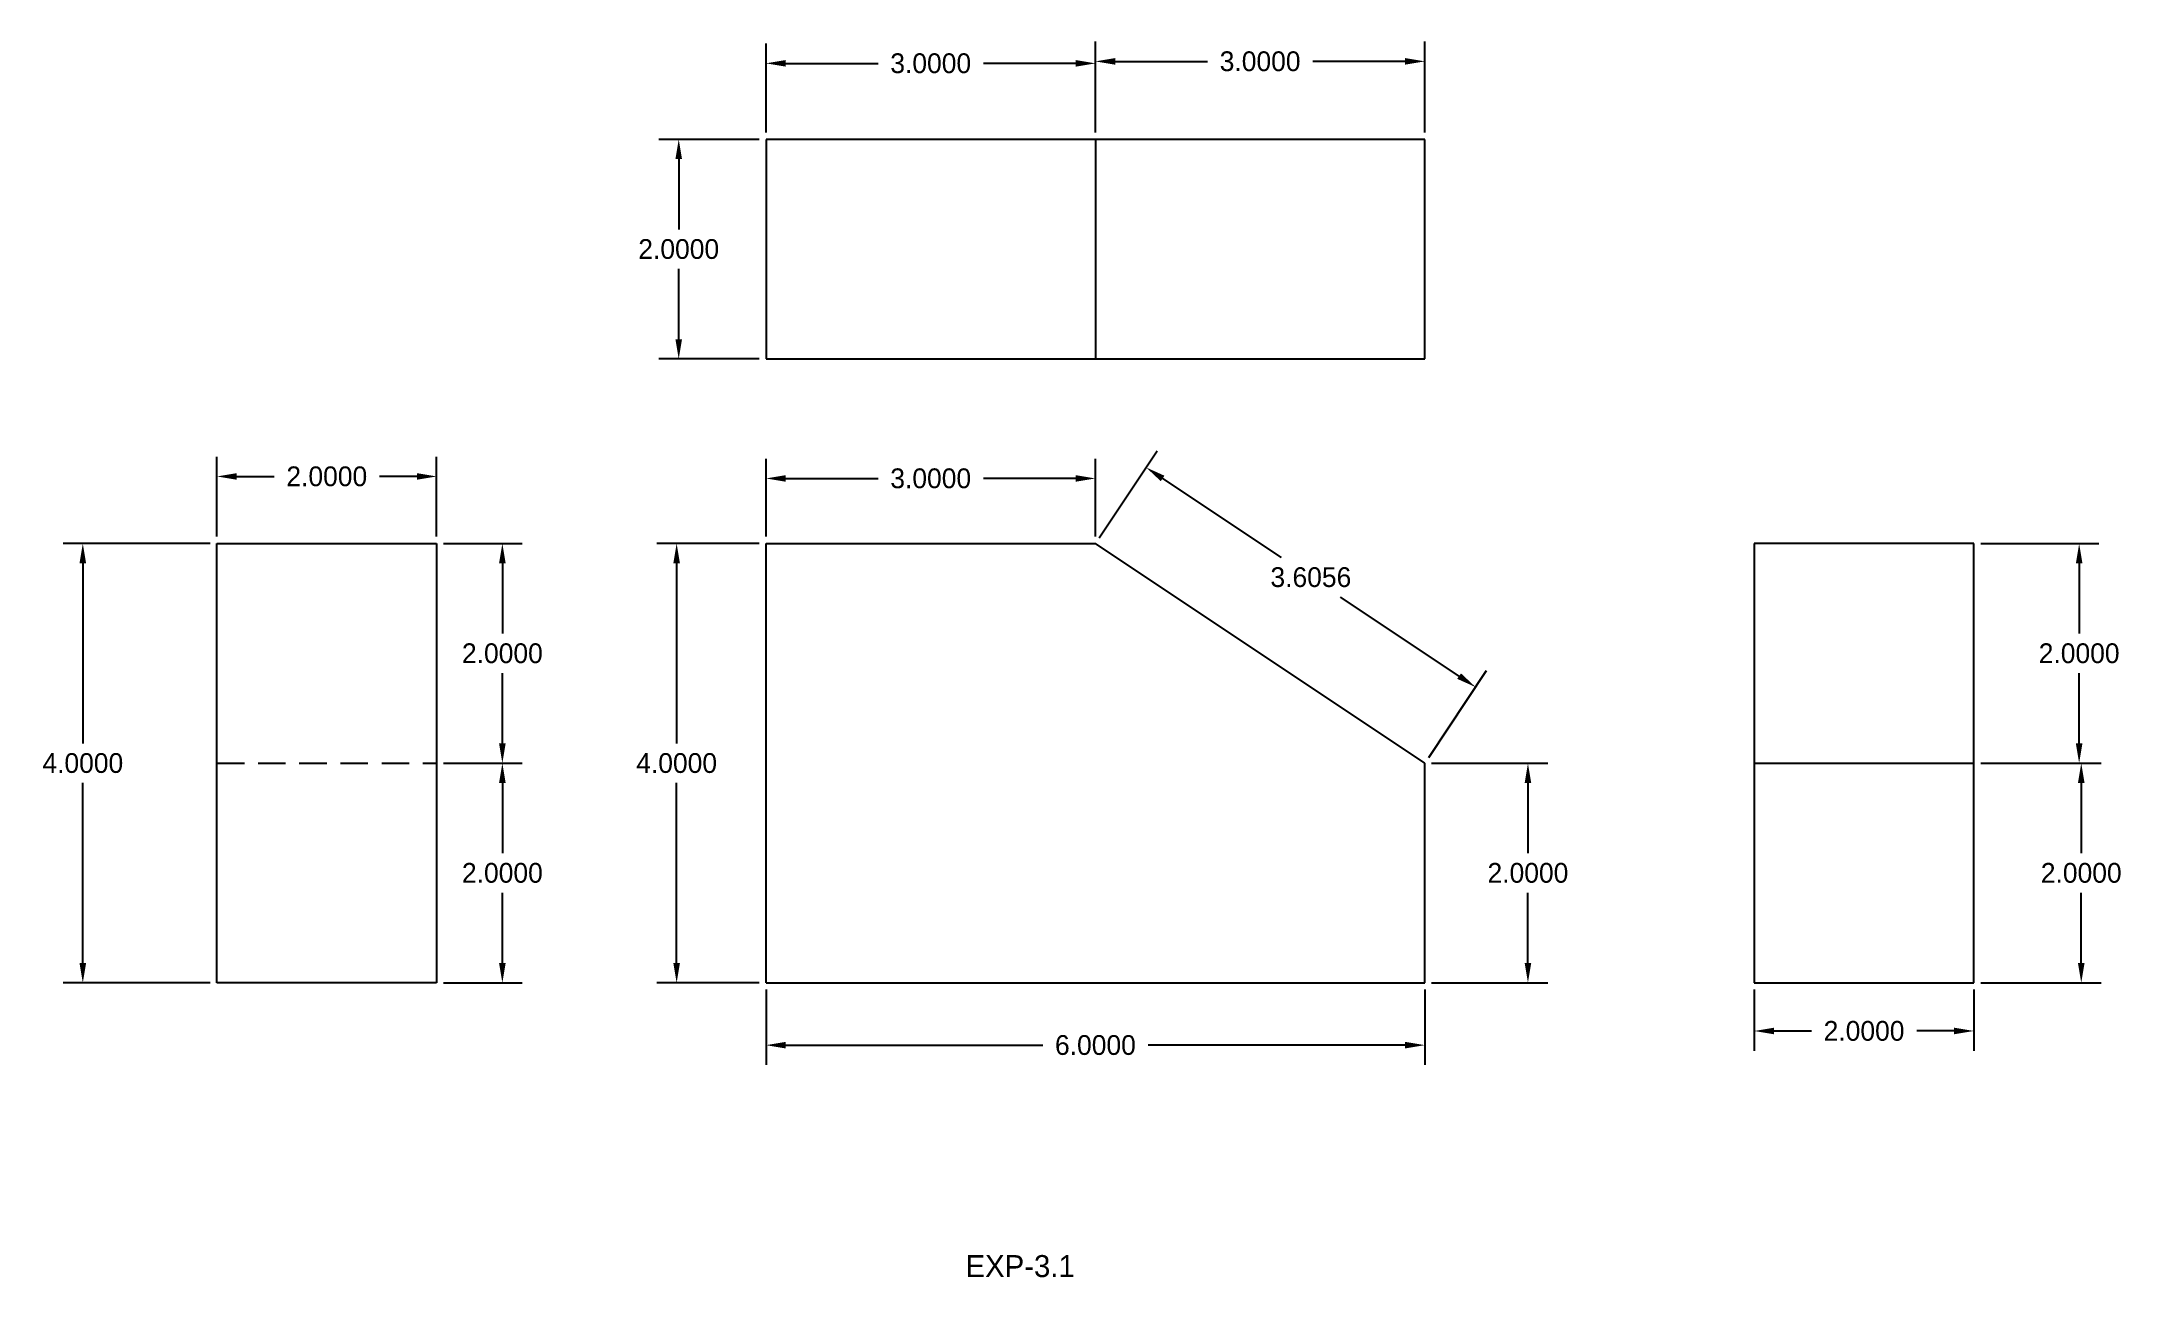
# Model space of a CAD drawing. Header units: inches. Extents: x 42.3 to 120.2, y -48.5 to 33.7.
# Drawn here: x 55.85 to 74.8, y 16.21 to 27.46 of the extents above; entities that cross this region are included whole.
import ezdxf

# ---------------------------------------------------------------- set-up
doc = ezdxf.new("R2010")
doc.units = ezdxf.units.IN
doc.header["$MEASUREMENT"] = 0
doc.linetypes.add('HIDDEN', pattern=[0.375, 0.25, -0.125])
doc.dimstyles.get("Standard").update_dxf_attribs({"dimtxt": 0.18, "dimasz": 0.18, "dimexe": 0.18, "dimexo": 0.0625, "dimgap": 0.09, "dimtad": 0, "dimtih": 1, "dimtoh": 1, "dimdec": 4, "dimzin": 0, "dimdsep": 46, "dimtxsty": 'Standard', "dimcen": 0.09, "dimadec": 0, "dimazin": 0, "dimtfac": 1, "dimtdec": 4, "dimtofl": 0, "dimtmove": 0, "dimatfit": 3, "dimfxl": 1, "dimtolj": 1, "dimtzin": 0, "dimarcsym": 0})

msp = doc.modelspace()

# ---------------------------------------------------------------- texts
at = {"insert": (64.26532, 16.40805), "char_height": 0.2, "width": 17.7553355, "attachment_point": 1}
msp.add_mtext('EXP-3.1 \\P  ', dxfattribs=at)

# ---------------------------------------------------------------- blocks, each defined once
blk = doc.blocks.new('*D1')
at = {"color": 0, "lineweight": -2}
for p, q in [((62.449, 18.826), (62.449, 18.14)), ((68.449, 18.826), (68.449, 18.14)), ((62.629, 18.32), (64.969, 18.32)), ((68.269, 18.32), (65.929, 18.32))]:
    blk.add_line(p, q, dxfattribs=at)
at = {"color": 0}
for points in [[(62.629, 18.35), (62.629, 18.29), (62.449, 18.32)], [(68.269, 18.35), (68.269, 18.29), (68.449, 18.32)]]:
    blk.add_solid(points, dxfattribs=at)
at = {"layer": 'Defpoints', "color": 0}
for p in [(62.449, 18.888), (68.449, 18.888), (68.449, 18.32)]:
    blk.add_point(p, dxfattribs=at)
at = {"color": 0, "insert": (65.449, 18.32), "char_height": 0.18, "attachment_point": 5}
blk.add_mtext('\\A1;6.0000', dxfattribs=at)
blk = doc.blocks.new('*D2')
at = {"color": 0, "lineweight": -2}
for p, q in [((62.386, 22.888), (61.455, 22.888)), ((61.635, 22.708), (61.635, 21.068)), ((61.635, 19.068), (61.635, 20.708)), ((62.386, 18.888), (61.455, 18.888))]:
    blk.add_line(p, q, dxfattribs=at)
at = {"color": 0}
for points in [[(61.605, 22.708), (61.665, 22.708), (61.635, 22.888)], [(61.605, 19.068), (61.665, 19.068), (61.635, 18.888)]]:
    blk.add_solid(points, dxfattribs=at)
at = {"layer": 'Defpoints', "color": 0}
for p in [(62.449, 22.888), (61.635, 18.888), (62.449, 18.888)]:
    blk.add_point(p, dxfattribs=at)
at = {"color": 0, "insert": (61.635, 20.888), "char_height": 0.18, "attachment_point": 5}
blk.add_mtext('\\A1;4.0000', dxfattribs=at)
blk = doc.blocks.new('*D3')
at = {"color": 0, "lineweight": -2}
for p, q in [((73.511, 22.888), (74.588, 22.888)), ((74.408, 22.708), (74.408, 22.068)), ((74.408, 21.068), (74.408, 21.708)), ((73.511, 20.888), (74.588, 20.888))]:
    blk.add_line(p, q, dxfattribs=at)
at = {"color": 0}
for points in [[(74.378, 22.708), (74.438, 22.708), (74.408, 22.888)], [(74.378, 21.068), (74.438, 21.068), (74.408, 20.888)]]:
    blk.add_solid(points, dxfattribs=at)
at = {"layer": 'Defpoints', "color": 0}
for p in [(73.449, 22.888), (73.449, 20.888), (74.408, 20.888)]:
    blk.add_point(p, dxfattribs=at)
at = {"color": 0, "insert": (74.408, 21.888), "char_height": 0.18, "attachment_point": 5}
blk.add_mtext('\\A1;2.0000', dxfattribs=at)
blk = doc.blocks.new('*D4')
at = {"color": 0, "lineweight": -2}
for p, q in [((73.511, 20.888), (74.607, 20.888)), ((74.427, 20.708), (74.427, 20.068)), ((74.427, 19.068), (74.427, 19.708)), ((73.511, 18.888), (74.607, 18.888))]:
    blk.add_line(p, q, dxfattribs=at)
at = {"color": 0}
for points in [[(74.397, 20.708), (74.457, 20.708), (74.427, 20.888)], [(74.397, 19.068), (74.457, 19.068), (74.427, 18.888)]]:
    blk.add_solid(points, dxfattribs=at)
at = {"layer": 'Defpoints', "color": 0}
for p in [(73.449, 20.888), (73.449, 18.888), (74.427, 18.888)]:
    blk.add_point(p, dxfattribs=at)
at = {"color": 0, "insert": (74.427, 19.888), "char_height": 0.18, "attachment_point": 5}
blk.add_mtext('\\A1;2.0000', dxfattribs=at)
blk = doc.blocks.new('*D5')
at = {"color": 0, "lineweight": -2}
for p, q in [((71.449, 18.826), (71.449, 18.269)), ((73.449, 18.826), (73.449, 18.269)), ((71.629, 18.449), (71.969, 18.449)), ((73.269, 18.449), (72.929, 18.449))]:
    blk.add_line(p, q, dxfattribs=at)
at = {"color": 0}
for points in [[(71.629, 18.479), (71.629, 18.419), (71.449, 18.449)], [(73.269, 18.479), (73.269, 18.419), (73.449, 18.449)]]:
    blk.add_solid(points, dxfattribs=at)
at = {"layer": 'Defpoints', "color": 0}
for p in [(71.449, 18.888), (73.449, 18.888), (73.449, 18.449)]:
    blk.add_point(p, dxfattribs=at)
at = {"color": 0, "insert": (72.449, 18.449), "char_height": 0.18, "attachment_point": 5}
blk.add_mtext('\\A1;2.0000', dxfattribs=at)
blk = doc.blocks.new('*D6')
at = {"color": 0, "lineweight": -2}
for p, q in [((62.449, 22.951), (62.449, 23.661)), ((65.449, 22.951), (65.449, 23.661)), ((62.629, 23.481), (63.469, 23.481)), ((65.269, 23.481), (64.429, 23.481))]:
    blk.add_line(p, q, dxfattribs=at)
at = {"color": 0}
for points in [[(62.629, 23.511), (62.629, 23.451), (62.449, 23.481)], [(65.269, 23.511), (65.269, 23.451), (65.449, 23.481)]]:
    blk.add_solid(points, dxfattribs=at)
at = {"layer": 'Defpoints', "color": 0}
for p in [(65.449, 23.481), (62.449, 22.888), (65.449, 22.888)]:
    blk.add_point(p, dxfattribs=at)
at = {"color": 0, "insert": (63.949, 23.481), "char_height": 0.18, "attachment_point": 5}
blk.add_mtext('\\A1;3.0000', dxfattribs=at)
blk = doc.blocks.new('*D7')
at = {"color": 0, "lineweight": -2}
for p, q in [((68.511, 20.888), (69.568, 20.888)), ((69.388, 20.708), (69.388, 20.068)), ((69.388, 19.068), (69.388, 19.708)), ((68.511, 18.888), (69.568, 18.888))]:
    blk.add_line(p, q, dxfattribs=at)
at = {"color": 0}
for points in [[(69.358, 20.708), (69.418, 20.708), (69.388, 20.888)], [(69.358, 19.068), (69.418, 19.068), (69.388, 18.888)]]:
    blk.add_solid(points, dxfattribs=at)
at = {"layer": 'Defpoints', "color": 0}
for p in [(68.449, 20.888), (68.449, 18.888), (69.388, 18.888)]:
    blk.add_point(p, dxfattribs=at)
at = {"color": 0, "insert": (69.388, 19.888), "char_height": 0.18, "attachment_point": 5}
blk.add_mtext('\\A1;2.0000', dxfattribs=at)
blk = doc.blocks.new('*D8')
at = {"color": 0, "lineweight": -2}
for p, q in [((62.449, 26.632), (62.449, 27.441)), ((65.449, 26.632), (65.449, 27.441)), ((62.629, 27.261), (63.469, 27.261)), ((65.269, 27.261), (64.429, 27.261))]:
    blk.add_line(p, q, dxfattribs=at)
at = {"color": 0}
for points in [[(62.629, 27.291), (62.629, 27.231), (62.449, 27.261)], [(65.269, 27.291), (65.269, 27.231), (65.449, 27.261)]]:
    blk.add_solid(points, dxfattribs=at)
at = {"layer": 'Defpoints', "color": 0}
for p in [(65.449, 27.261), (62.449, 26.569), (65.449, 26.569)]:
    blk.add_point(p, dxfattribs=at)
at = {"color": 0, "insert": (63.949, 27.261), "char_height": 0.18, "attachment_point": 5}
blk.add_mtext('\\A1;3.0000', dxfattribs=at)
blk = doc.blocks.new('*D9')
at = {"color": 0, "lineweight": -2}
for p, q in [((65.449, 26.632), (65.449, 27.459)), ((68.449, 26.632), (68.449, 27.459)), ((65.629, 27.279), (66.469, 27.279)), ((68.269, 27.279), (67.429, 27.279))]:
    blk.add_line(p, q, dxfattribs=at)
at = {"color": 0}
for points in [[(65.629, 27.309), (65.629, 27.249), (65.449, 27.279)], [(68.269, 27.309), (68.269, 27.249), (68.449, 27.279)]]:
    blk.add_solid(points, dxfattribs=at)
at = {"layer": 'Defpoints', "color": 0}
for p in [(68.449, 27.279), (65.449, 26.569), (68.449, 26.569)]:
    blk.add_point(p, dxfattribs=at)
at = {"color": 0, "insert": (66.949, 27.279), "char_height": 0.18, "attachment_point": 5}
blk.add_mtext('\\A1;3.0000', dxfattribs=at)
blk = doc.blocks.new('*D10')
at = {"color": 0, "lineweight": -2}
for p, q in [((62.386, 26.569), (61.474, 26.569)), ((61.654, 26.389), (61.654, 25.749)), ((61.654, 24.749), (61.654, 25.389)), ((62.386, 24.569), (61.474, 24.569))]:
    blk.add_line(p, q, dxfattribs=at)
at = {"color": 0}
for points in [[(61.624, 26.389), (61.684, 26.389), (61.654, 26.569)], [(61.624, 24.749), (61.684, 24.749), (61.654, 24.569)]]:
    blk.add_solid(points, dxfattribs=at)
at = {"layer": 'Defpoints', "color": 0}
for p in [(62.449, 26.569), (61.654, 24.569), (62.449, 24.569)]:
    blk.add_point(p, dxfattribs=at)
at = {"color": 0, "insert": (61.654, 25.569), "char_height": 0.18, "attachment_point": 5}
blk.add_mtext('\\A1;2.0000', dxfattribs=at)
blk = doc.blocks.new('*D11')
at = {"color": 0, "lineweight": -2}
for p, q in [((57.449, 22.951), (57.449, 23.679)), ((57.629, 23.499), (57.969, 23.499)), ((59.269, 23.499), (58.929, 23.499)), ((59.449, 22.951), (59.449, 23.679))]:
    blk.add_line(p, q, dxfattribs=at)
at = {"color": 0}
for points in [[(57.629, 23.529), (57.629, 23.469), (57.449, 23.499)], [(59.269, 23.529), (59.269, 23.469), (59.449, 23.499)]]:
    blk.add_solid(points, dxfattribs=at)
at = {"layer": 'Defpoints', "color": 0}
for p in [(59.449, 23.499), (57.449, 22.888), (59.449, 22.888)]:
    blk.add_point(p, dxfattribs=at)
at = {"color": 0, "insert": (58.449, 23.499), "char_height": 0.18, "attachment_point": 5}
blk.add_mtext('\\A1;2.0000', dxfattribs=at)
blk = doc.blocks.new('*D12')
at = {"color": 0, "lineweight": -2}
for p, q in [((57.386, 22.888), (56.047, 22.888)), ((56.227, 22.708), (56.227, 21.068)), ((56.227, 19.068), (56.227, 20.708)), ((57.386, 18.888), (56.047, 18.888))]:
    blk.add_line(p, q, dxfattribs=at)
at = {"color": 0}
for points in [[(56.197, 22.708), (56.257, 22.708), (56.227, 22.888)], [(56.197, 19.068), (56.257, 19.068), (56.227, 18.888)]]:
    blk.add_solid(points, dxfattribs=at)
at = {"layer": 'Defpoints', "color": 0}
for p in [(57.449, 22.888), (56.227, 18.888), (57.449, 18.888)]:
    blk.add_point(p, dxfattribs=at)
at = {"color": 0, "insert": (56.227, 20.888), "char_height": 0.18, "attachment_point": 5}
blk.add_mtext('\\A1;4.0000', dxfattribs=at)
blk = doc.blocks.new('*D13')
at = {"color": 0, "lineweight": -2}
for p, q in [((59.511, 22.888), (60.228, 22.888)), ((60.048, 22.708), (60.048, 22.068)), ((60.048, 21.068), (60.048, 21.708)), ((59.511, 20.888), (60.228, 20.888))]:
    blk.add_line(p, q, dxfattribs=at)
at = {"color": 0}
for points in [[(60.018, 22.708), (60.078, 22.708), (60.048, 22.888)], [(60.018, 21.068), (60.078, 21.068), (60.048, 20.888)]]:
    blk.add_solid(points, dxfattribs=at)
at = {"layer": 'Defpoints', "color": 0}
for p in [(59.449, 22.888), (59.449, 20.888), (60.048, 20.888)]:
    blk.add_point(p, dxfattribs=at)
at = {"color": 0, "insert": (60.048, 21.888), "char_height": 0.18, "attachment_point": 5}
blk.add_mtext('\\A1;2.0000', dxfattribs=at)
blk = doc.blocks.new('*D14')
at = {"color": 0, "lineweight": -2}
for p, q in [((59.511, 20.888), (60.228, 20.888)), ((60.048, 20.708), (60.048, 20.068)), ((60.048, 19.068), (60.048, 19.708)), ((59.511, 18.888), (60.228, 18.888))]:
    blk.add_line(p, q, dxfattribs=at)
at = {"color": 0}
for points in [[(60.018, 20.708), (60.078, 20.708), (60.048, 20.888)], [(60.018, 19.068), (60.078, 19.068), (60.048, 18.888)]]:
    blk.add_solid(points, dxfattribs=at)
at = {"layer": 'Defpoints', "color": 0}
for p in [(59.449, 20.888), (59.449, 18.888), (60.048, 18.888)]:
    blk.add_point(p, dxfattribs=at)
at = {"color": 0, "insert": (60.048, 19.888), "char_height": 0.18, "attachment_point": 5}
blk.add_mtext('\\A1;2.0000', dxfattribs=at)
blk = doc.blocks.new('*D29')
at = {"color": 0, "lineweight": -2}
for p, q in [((65.484, 22.94), (66.011, 23.731)), ((66.06, 23.481), (67.141, 22.761)), ((68.761, 21.681), (67.681, 22.401)), ((68.484, 20.94), (69.011, 21.731))]:
    blk.add_line(p, q, dxfattribs=at)
at = {"color": 0}
for points in [[(66.077, 23.506), (66.044, 23.456), (65.911, 23.581)], [(68.778, 21.706), (68.744, 21.656), (68.911, 21.581)]]:
    blk.add_solid(points, dxfattribs=at)
at = {"layer": 'Defpoints', "color": 0}
for p in [(65.449, 22.888), (68.911, 21.581), (68.449, 20.888)]:
    blk.add_point(p, dxfattribs=at)
at = {"color": 0, "insert": (67.411, 22.581), "char_height": 0.18, "attachment_point": 5}
blk.add_mtext('\\A1;3.6056', dxfattribs=at)

# ---------------------------------------------------------------- dimensions: what is measured, and where the dimension line sits
for base, p1, p2, picture, middle in [((65.44888, 27.26053), (62.44888, 26.56905), (65.44888, 26.56905), '*D8', (63.94888, 27.26053)), ((68.44888, 27.27897), (65.44888, 26.56905), (68.44888, 26.56905), '*D9', (66.94888, 27.27897)), ((59.44888, 23.49926), (57.44888, 22.88844), (59.44888, 22.88844), '*D11', (58.44888, 23.49926)), ((65.44888, 23.48139), (62.44888, 22.88844), (65.44888, 22.88844), '*D6', (63.94888, 23.48139)), ((68.44888, 18.31965), (62.44888, 18.88844), (68.44888, 18.88844), '*D1', (65.44888, 18.31965)), ((73.44888, 18.44869), (71.44888, 18.88844), (73.44888, 18.88844), '*D5', (72.44888, 18.44869))]:
    dim = msp.add_linear_dim(base=base, p1=p1, p2=p2, dimstyle='Standard')
    dim.commit()
    dim.dimension.update_dxf_attribs({"geometry": picture, "text_midpoint": middle})
for base, p1, p2, picture, middle in [((61.65351, 24.56905), (62.44888, 26.56905), (62.44888, 24.56905), '*D10', (61.65351, 25.56905)), ((56.22667, 18.88844), (57.44888, 22.88844), (57.44888, 18.88844), '*D12', (56.22667, 20.88844)), ((60.04758, 20.88844), (59.44888, 22.88844), (59.44888, 20.88844), '*D13', (60.04758, 21.88844)), ((61.63505, 18.88844), (62.44888, 22.88844), (62.44888, 18.88844), '*D2', (61.63505, 20.88844)), ((74.40832, 20.88844), (73.44888, 22.88844), (73.44888, 20.88844), '*D3', (74.40832, 21.88844)), ((60.04758, 18.88844), (59.44888, 20.88844), (59.44888, 18.88844), '*D14', (60.04758, 19.88844)), ((69.38761, 18.88844), (68.44888, 20.88844), (68.44888, 18.88844), '*D7', (69.38761, 19.88844)), ((74.42678, 18.88844), (73.44888, 20.88844), (73.44888, 18.88844), '*D4', (74.42678, 19.88844))]:
    dim = msp.add_linear_dim(base=base, p1=p1, p2=p2, angle=90, dimstyle='Standard')
    dim.commit()
    dim.dimension.update_dxf_attribs({"geometry": picture, "text_midpoint": middle})
dim = msp.add_aligned_dim(p1=(65.44888, 22.88844), p2=(68.44888, 20.88844), distance=0.83255, dimstyle='Standard')
dim.commit()
dim.dimension.update_dxf_attribs({"geometry": '*D29', "text_midpoint": (67.41069, 22.58116)})

# ---------------------------------------------------------------- linework, layer by layer
for p, q in [((65.44888, 26.56905), (62.44888, 26.56905)), ((62.44888, 26.56905), (62.44888, 24.56905)), ((68.44888, 26.56905), (65.44888, 26.56905)), ((65.44888, 26.56905), (65.44888, 24.56905)), ((68.44888, 24.56905), (68.44888, 26.56905)), ((62.44888, 24.56905), (65.44888, 24.56905)), ((65.44888, 24.56905), (68.44888, 24.56905)), ((57.44888, 20.88844), (57.44888, 22.88844)), ((57.44888, 22.88844), (59.44888, 22.88844)), ((59.44888, 22.88844), (59.44888, 20.88844)), ((62.44888, 18.88844), (62.44888, 22.88844)), ((62.44888, 22.88844), (65.44888, 22.88844)), ((68.44888, 20.88844), (65.44888, 22.88844)), ((73.44888, 22.88844), (71.44888, 22.88844)), ((71.44888, 22.88844), (71.44888, 20.88844)), ((73.44888, 20.88844), (73.44888, 22.88844)), ((57.44888, 18.88844), (57.44888, 20.88844)), ((59.44888, 20.88844), (59.44888, 18.88844)), ((68.44888, 18.88844), (68.44888, 20.88844)), ((71.44888, 20.88844), (71.44888, 18.88844)), ((71.44888, 20.88844), (73.44888, 20.88844)), ((73.44888, 18.88844), (73.44888, 20.88844)), ((59.44888, 18.88844), (57.44888, 18.88844)), ((62.44888, 18.88844), (68.44888, 18.88844)), ((71.44888, 18.88844), (73.44888, 18.88844))]:
    msp.add_line(p, q)
at = {"linetype": 'HIDDEN'}
msp.add_line((57.44888, 20.88844), (59.44888, 20.88844), dxfattribs=at)

msp.set_redraw_order([(e.dxf.handle, doc.entitydb.next_handle()) for e in msp.query("TEXT MTEXT ATTDEF DIMENSION ARC_DIMENSION")])  # texts and dimensions are drawn at this point

doc.saveas('drawing.dxf')
